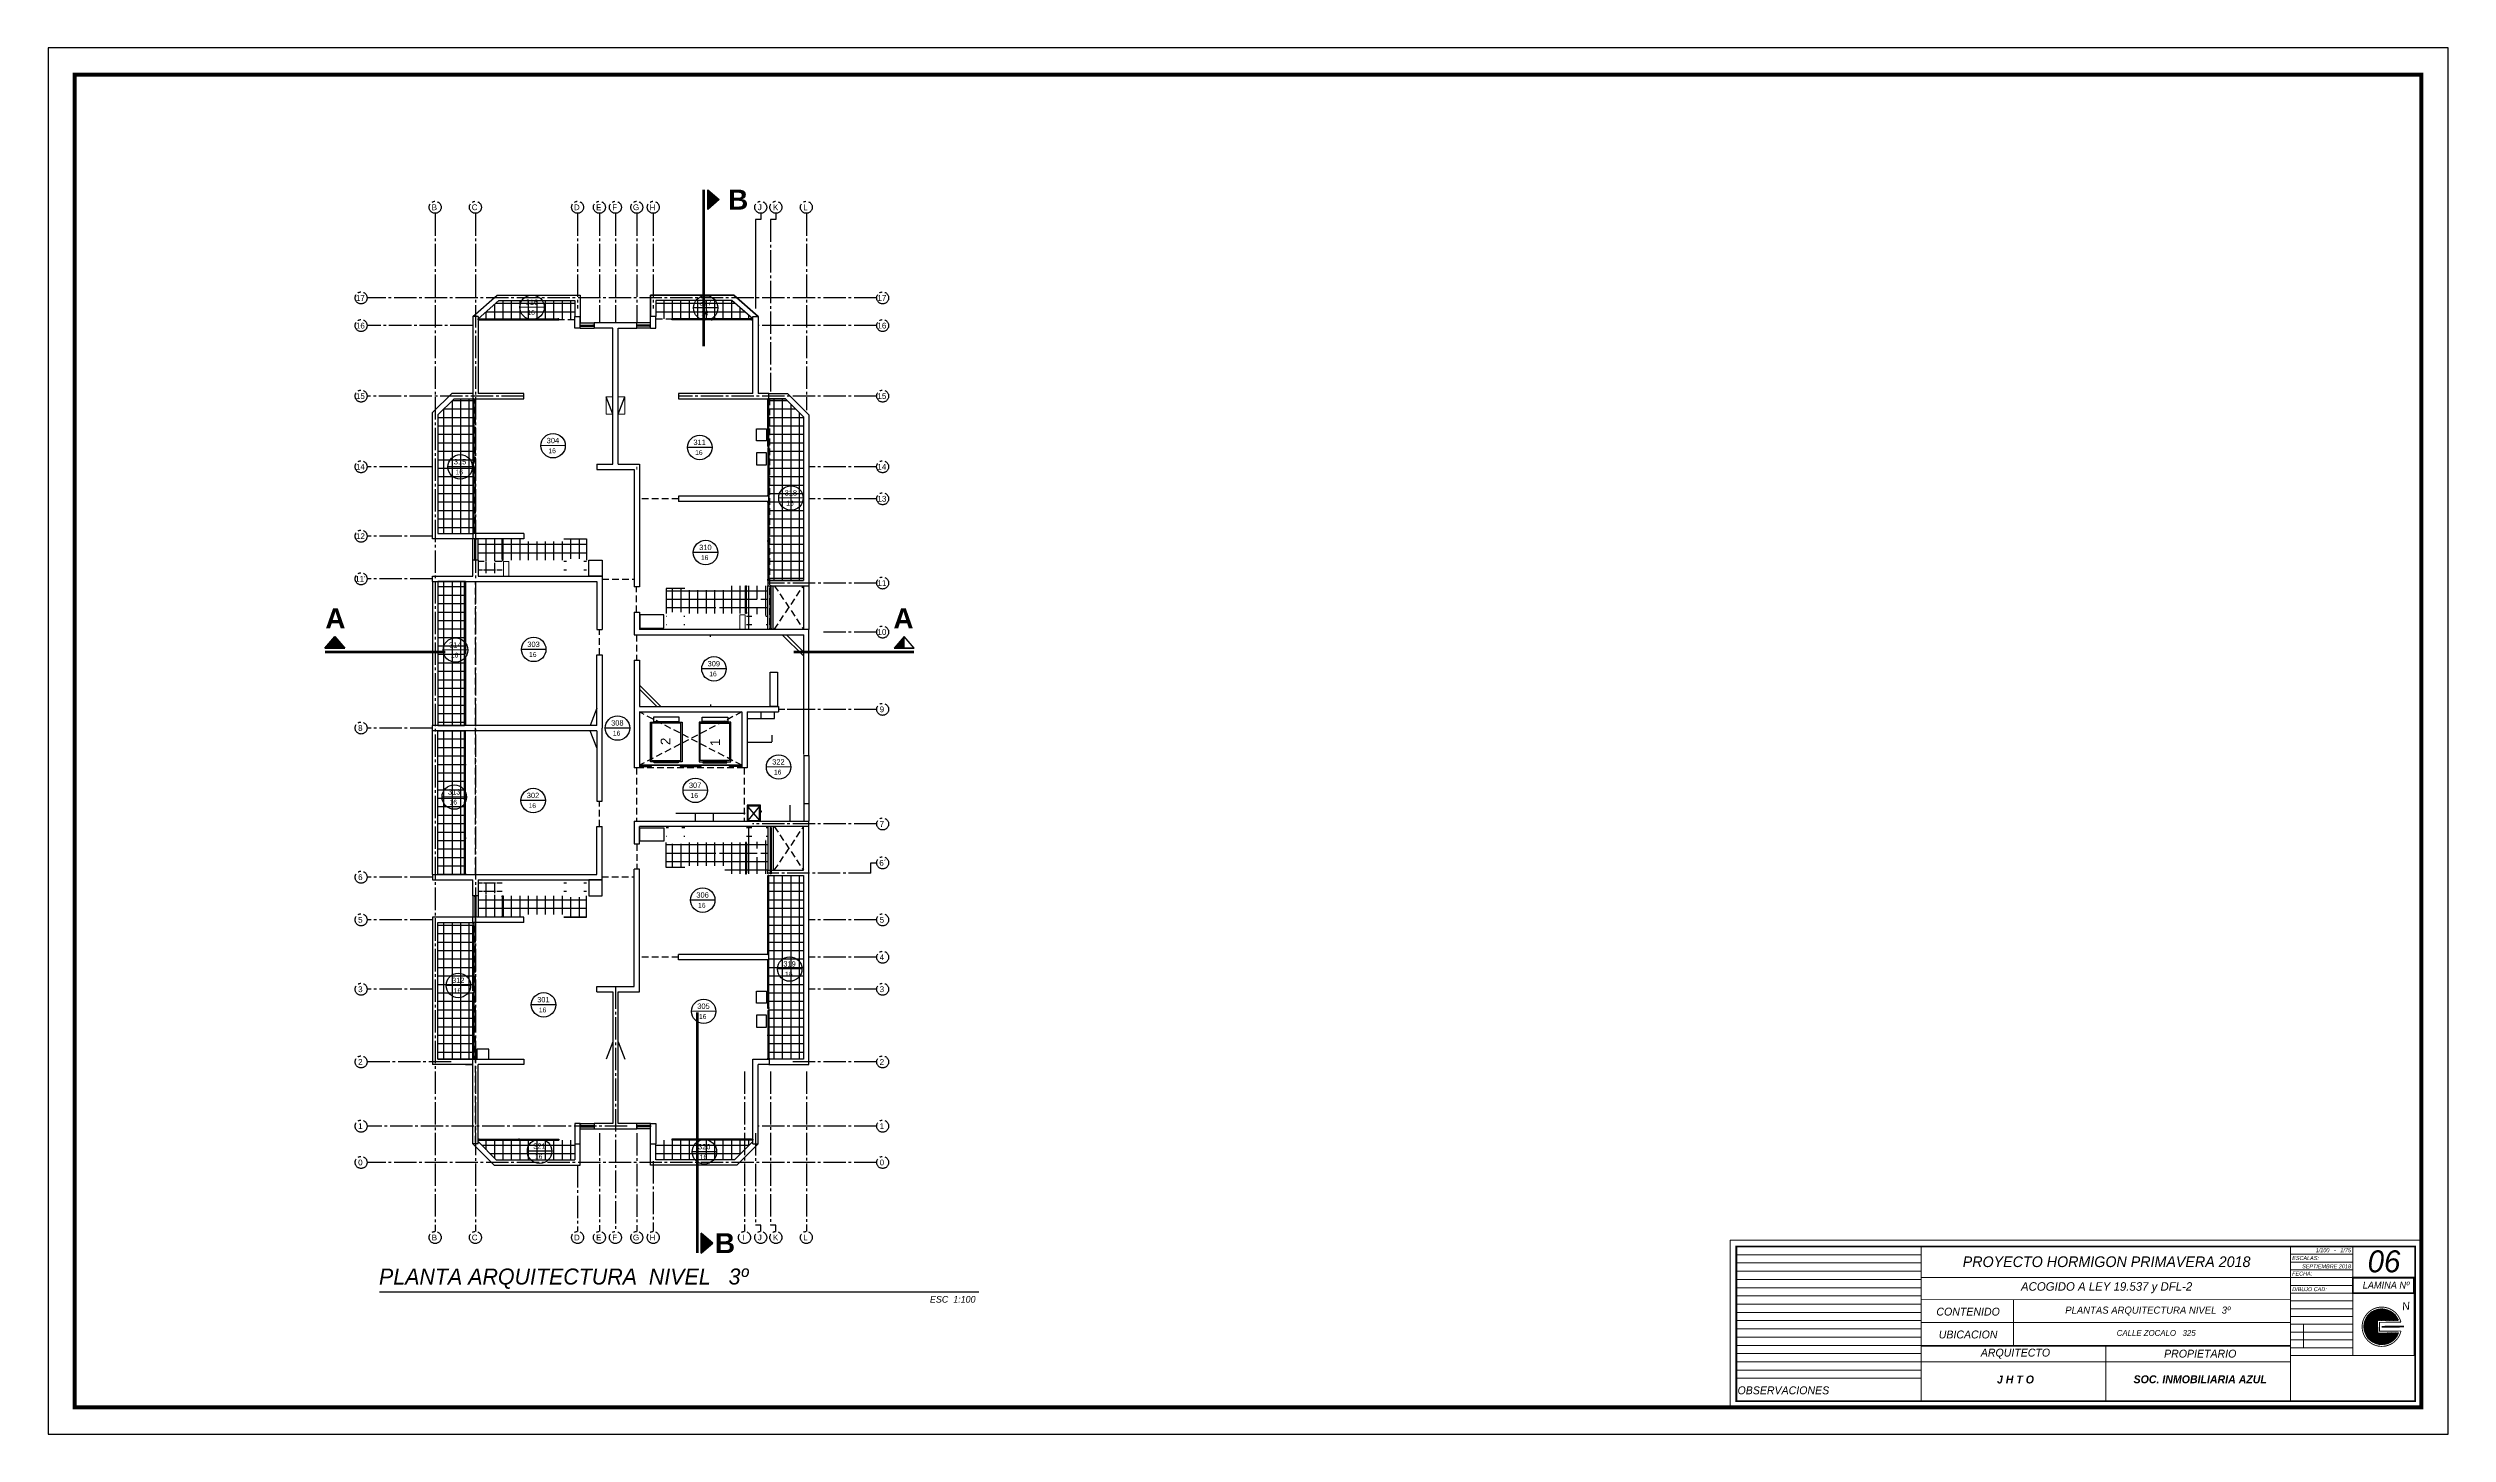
# Model space of a CAD drawing. Header units: millimetres. Extents: x 1217 to 2428, y 234 to 644.
# Drawn here: x 2338.5 to 2428.5, y 452.4 to 504.4 of the extents above; entities that cross this region are included whole.
import ezdxf

# ---------------------------------------------------------------- set-up
doc = ezdxf.new("R2010")
doc.units = ezdxf.units.MM
for name, pattern in [('ACAD_ISO04W100', [30, 24, -3, 0, -3]), ('DASHDOTX2', [0.84, 0.4, -0.2, 0.04, -0.2]), ('DASHED2', [0.375, 0.25, -0.125]), ('HIDDEN', [0.375, 0.25, -0.125]), ('HIDDEN2', [0.1875, 0.125, -0.0625])]:
    doc.linetypes.add(name, pattern=pattern)
doc.layers.get('0').update_dxf_attribs({"lineweight": 5})
for name, color, linetype in [('0.1', 251, 'Continuous'), ('0.2', 2, 'Continuous'), ('CORTES', 30, 'Continuous'), ('EJES', 8, 'Continuous'), ('MUROS', 7, 'Continuous'), ('POLIGONO SUPERFICIES', 4, 'Continuous'), ('TABIQUES', 4, 'Continuous')]:
    doc.layers.add(name, color=color, linetype=linetype)
doc.layers.add('LOSAS_ETIQUETAS', color=7, linetype='Continuous', lineweight=25)
doc.styles.get("Standard").update_dxf_attribs({"font": 'arial.ttf'})
pattern_1 = [(90, (807.40966, -346.0244), (-0.31749764, 2e-16), []), (180, (807.40966, -346.0244), (-2e-16, -0.31749764), [])]
pattern_2 = [(90, (807.40966, -346.18826), (-0.31749764, 2e-16), []), (180, (807.40966, -346.18826), (-2e-16, -0.31749764), [])]
pattern_3 = [(90, (186.07077, -34.3936), (-0.31749764, 3e-16), []), (180, (186.07077, -34.3936), (-3e-16, -0.31749764), [])]

# ---------------------------------------------------------------- blocks, each defined once
blk = doc.blocks.new('ASCENSOR')
blk.add_line((-0.425, 0.086), (0.425, 0.086))
for points in [[(0.55, 0.086), (0.55, 1.486), (-0.55, 1.486), (-0.55, 0.086), (-0.425, 0.086), (-0.425, 0.043), (-0.593, 0.043), (-0.593, 1.528), (0.593, 1.528), (0.593, 0.043), (0.425, 0.043), (0.425, 0.086)], [(-0.484, 1.71), (-0.484, 1.552), (0.484, 1.552), (0.484, 1.71)], [(0, 0.043), (0, 0), (-0.45, 0), (-0.45, 0.043)], [(0.45, 0.043), (0.45, 0), (0, 0), (0, 0.043)]]:
    blk.add_lwpolyline(points, close=True)

msp = doc.modelspace()

# ---------------------------------------------------------------- hatches: boundary and pattern name
h = msp.add_hatch()
h.set_pattern_fill('ANSI31', color=256, scale=0.003706, angle=702.80372, style=0)
h.set_pattern_definition([(45.600571, (2294.421321, 282.118993), (0.0084065229, -0.00823211136), [])])
h.paths.add_polyline_path([(2426.601, 456.706), (2425.82, 456.698), (2425.825, 456.227), (2426.606, 456.235, -5.503965)])
at = {"layer": '0.1'}
h = msp.add_hatch(dxfattribs=at)
h.set_pattern_fill('NET', color=256, scale=0.099999, angle=-270, style=0)
h.set_pattern_definition(pattern_2)
h.paths.add_polyline_path([(2355.368, 494.963), (2354.588, 494.278), (2354.608, 494.278), (2354.628, 494.278), (2357.477, 494.278), (2357.619, 494.278), (2358.218, 494.278), (2358.218, 494.963)])
h = msp.add_hatch(dxfattribs=at)
h.set_pattern_fill('NET', color=256, scale=0.099999, angle=-270, style=0)
h.set_pattern_definition(pattern_2)
h.paths.add_polyline_path([(2364.109, 494.963), (2364.888, 494.278), (2364.868, 494.278), (2364.848, 494.278), (2362, 494.278), (2361.858, 494.278), (2361.258, 494.278), (2361.258, 494.963)])
h = msp.add_hatch(dxfattribs=at)
h.set_pattern_fill('NET', color=256, scale=0.099999, angle=-270, style=0)
h.set_pattern_definition([(90, (807.40967, -346.0244), (-0.31749764, 2e-16), []), (180, (807.40967, -346.0244), (-2e-16, -0.31749764), [])])
h.paths.add_polyline_path([(2354.388, 491.281), (2353.687, 491.281), (2353.078, 490.681), (2353.078, 486.225), (2354.388, 486.225)])
h = msp.add_hatch(dxfattribs=at)
h.set_pattern_fill('NET', color=256, scale=0.099999, angle=-270, style=0)
h.set_pattern_definition(pattern_1)
h.paths.add_polyline_path([(2365.498, 491.281), (2366.115, 491.281), (2366.798, 490.598), (2366.798, 484.468), (2365.498, 484.468)])
h = msp.add_hatch(dxfattribs=at)
h.set_pattern_fill('NET', color=256, scale=0.099999, angle=-270, style=0)
h.set_pattern_definition(pattern_1)
h.paths.add_polyline_path([(2358.657, 486.025), (2357.808, 486.025), (2357.808, 485.925), (2356.308, 485.925), (2356.308, 486.025), (2355.528, 486.025), (2355.528, 485.265), (2355.528, 485.225), (2355.788, 485.226), (2357.738, 485.225), (2357.808, 485.225), (2357.808, 484.626), (2357.979, 484.626), (2357.979, 484.676), (2357.918, 484.676, -0.414214), (2357.904, 484.689), (2357.904, 485.263, -0.414214), (2357.918, 485.276), (2358.541, 485.276, -0.414214), (2358.554, 485.263), (2358.554, 484.689, -0.414214), (2358.541, 484.676), (2358.479, 484.676), (2358.479, 484.626), (2358.657, 484.626), (2358.657, 485.225)])
h.paths.add_polyline_path([(2355.488, 485.985), (2355.488, 486.025), (2354.588, 486.025), (2354.588, 485.225), (2354.588, 485.225), (2354.588, 484.626), (2355.488, 484.626), (2355.488, 485.225), (2355.488, 485.265), (2355.488, 485.985)])
h.paths.add_polyline_path([(2355.194, 485.191, -0.414214), (2355.293, 485.092), (2355.293, 484.651, -0.414214), (2355.268, 484.626), (2354.782, 484.626, -0.414214), (2354.758, 484.651), (2354.758, 485.092, -0.414214), (2354.857, 485.191)], flags=16)
h.paths.add_polyline_path([(2355.243, 485.05), (2355.243, 484.734), (2354.798, 484.734), (2354.798, 485.05, -0.414214), (2354.905, 485.158), (2355.136, 485.158, -0.41421)], flags=0)
h.paths.add_polyline_path([(2355.089, 485.097, -1), (2355.059, 485.097, -1)], flags=0)
h.paths.add_polyline_path([(2354.991, 485.097, -1), (2354.962, 485.097, -1)], flags=0)
h.paths.add_polyline_path([(2355.188, 485.097, -1), (2355.159, 485.097, -1)], flags=0)
h.paths.add_polyline_path([(2354.892, 485.097, -1), (2354.862, 485.097, -1)], flags=0)
h = msp.add_hatch(dxfattribs=at)
h.set_pattern_fill('NET', color=256, scale=0.099999, angle=-270, style=0)
h.set_pattern_definition(pattern_1)
h.paths.add_polyline_path([(2354.078, 484.426), (2353.078, 484.426), (2353.078, 479.028), (2354.078, 479.028)])
h = msp.add_hatch(dxfattribs=at)
h.set_pattern_fill('NET', color=256, scale=0.099999, angle=-270, style=0)
h.set_pattern_definition(pattern_3)
edge = h.paths.add_edge_path()
edge.add_line((2361.639, 484.168), (2362.339, 484.168))
edge.add_line((2362.339, 484.168), (2362.339, 484.103))
edge.add_line((2362.339, 484.103), (2363.839, 484.103))
edge.add_line((2363.839, 484.103), (2363.839, 484.268))
edge.add_line((2363.839, 484.268), (2364.618, 484.268))
edge.add_line((2364.618, 484.268), (2364.618, 484.078))
edge.add_line((2364.618, 484.078), (2364.658, 484.078))
edge.add_line((2364.658, 484.078), (2364.658, 484.268))
edge.add_line((2364.658, 484.268), (2365.458, 484.268))
edge.add_line((2365.458, 484.268), (2365.458, 483.228))
edge.add_line((2365.458, 483.228), (2365.458, 483.228))
edge.add_line((2365.458, 483.228), (2365.458, 482.628))
edge.add_line((2365.458, 482.628), (2365.364, 482.628))
edge.add_arc((2365.364, 482.653), 0.0248, 270.00003, 360)
edge.add_line((2365.389, 482.653), (2365.389, 483.094))
edge.add_arc((2365.29, 483.094), 0.0991, 0, 90)
edge.add_line((2365.29, 483.193), (2364.953, 483.193))
edge.add_arc((2364.953, 483.094), 0.0991, 90, 180)
edge.add_line((2364.854, 483.094), (2364.854, 482.653))
edge.add_arc((2364.879, 482.653), 0.0248, 180, 267.86258)
edge.add_line((2364.878, 482.628), (2364.658, 482.628))
edge.add_line((2364.658, 482.628), (2364.658, 483.228))
edge.add_line((2364.658, 483.228), (2364.658, 483.268))
edge.add_line((2364.658, 483.268), (2364.618, 483.268))
edge.add_line((2364.618, 483.268), (2364.618, 483.228))
edge.add_line((2364.618, 483.228), (2364.409, 483.228))
edge.add_line((2364.409, 483.228), (2362.339, 483.228))
edge.add_line((2362.339, 483.228), (2362.339, 482.628))
edge.add_line((2362.339, 482.628), (2362.234, 482.628))
edge.add_line((2362.234, 482.628), (2362.234, 482.678))
edge.add_line((2362.234, 482.678), (2362.296, 482.678))
edge.add_arc((2362.296, 482.691), 0.0132, 270, 360)
edge.add_line((2362.309, 482.691), (2362.309, 483.265))
edge.add_arc((2362.296, 483.265), 0.0132, 0, 90)
edge.add_line((2362.296, 483.278), (2361.673, 483.278))
edge.add_arc((2361.673, 483.265), 0.0132, 90, 180)
edge.add_line((2361.659, 483.265), (2361.659, 482.691))
edge.add_arc((2361.673, 482.691), 0.0132, 180, 270)
edge.add_line((2361.673, 482.678), (2361.734, 482.678))
edge.add_line((2361.734, 482.678), (2361.734, 482.628))
edge.add_line((2361.734, 482.628), (2361.639, 482.628))
edge.add_line((2361.639, 482.628), (2361.639, 483.228))
edge.add_line((2361.639, 483.228), (2361.639, 483.236))
edge.add_line((2361.639, 483.236), (2361.639, 484.168))
h.paths.add_polyline_path([(2365.197, 483.78), (2365.197, 483.446), (2365.053, 483.446), (2365.053, 483.78)], flags=16)
h.paths.add_polyline_path([(2363.646, 483.754), (2363.646, 483.339), (2363.501, 483.339), (2363.501, 483.754)], flags=16)
h = msp.add_hatch(dxfattribs=at)
h.set_pattern_fill('NET', color=256, scale=0.099999, angle=-270, style=0)
h.set_pattern_definition(pattern_1)
h.paths.add_polyline_path([(2354.078, 473.431), (2353.078, 473.431), (2353.078, 478.828), (2354.078, 478.828)])
h = msp.add_hatch(dxfattribs=at)
h.set_pattern_fill('NET', color=256, scale=0.099999, angle=-270, style=0)
h.set_pattern_definition(pattern_3)
edge = h.paths.add_edge_path()
edge.add_line((2361.639, 473.689), (2362.339, 473.689))
edge.add_line((2362.339, 473.689), (2362.339, 473.754))
edge.add_line((2362.339, 473.754), (2363.839, 473.754))
edge.add_line((2363.839, 473.754), (2363.839, 473.459))
edge.add_line((2363.839, 473.459), (2364.618, 473.459))
edge.add_line((2364.618, 473.459), (2364.618, 473.779))
edge.add_line((2364.618, 473.779), (2364.658, 473.779))
edge.add_line((2364.658, 473.779), (2364.658, 473.459))
edge.add_line((2364.658, 473.459), (2365.458, 473.459))
edge.add_line((2365.458, 473.459), (2365.458, 474.629))
edge.add_line((2365.458, 474.629), (2365.458, 474.629))
edge.add_line((2365.458, 474.629), (2365.458, 475.228))
edge.add_line((2365.458, 475.228), (2365.364, 475.228))
edge.add_arc((2365.364, 475.203), 0.0248, 0, 89.99997, ccw=False)
edge.add_line((2365.389, 475.203), (2365.389, 474.762))
edge.add_arc((2365.29, 474.762), 0.0991, 270, 360, ccw=False)
edge.add_line((2365.29, 474.663), (2364.953, 474.663))
edge.add_arc((2364.953, 474.762), 0.0991, 180, 270, ccw=False)
edge.add_line((2364.854, 474.762), (2364.854, 475.203))
edge.add_arc((2364.879, 475.203), 0.0248, 92.13742, 180, ccw=False)
edge.add_line((2364.878, 475.228), (2364.658, 475.228))
edge.add_line((2364.658, 475.228), (2364.658, 474.629))
edge.add_line((2364.658, 474.629), (2364.658, 474.589))
edge.add_line((2364.658, 474.589), (2364.618, 474.589))
edge.add_line((2364.618, 474.589), (2364.618, 474.629))
edge.add_line((2364.618, 474.629), (2364.409, 474.629))
edge.add_line((2364.409, 474.629), (2362.339, 474.629))
edge.add_line((2362.339, 474.629), (2362.339, 475.228))
edge.add_line((2362.339, 475.228), (2362.234, 475.228))
edge.add_line((2362.234, 475.228), (2362.234, 475.178))
edge.add_line((2362.234, 475.178), (2362.296, 475.178))
edge.add_arc((2362.296, 475.165), 0.0132, 0, 90, ccw=False)
edge.add_line((2362.309, 475.165), (2362.309, 474.591))
edge.add_arc((2362.296, 474.591), 0.0132, 270, 360, ccw=False)
edge.add_line((2362.296, 474.578), (2361.673, 474.578))
edge.add_arc((2361.673, 474.591), 0.0132, 180, 270, ccw=False)
edge.add_line((2361.659, 474.591), (2361.659, 475.165))
edge.add_arc((2361.673, 475.165), 0.0132, 90, 180, ccw=False)
edge.add_line((2361.673, 475.178), (2361.734, 475.178))
edge.add_line((2361.734, 475.178), (2361.734, 475.228))
edge.add_line((2361.734, 475.228), (2361.639, 475.228))
edge.add_line((2361.639, 475.228), (2361.639, 474.629))
edge.add_line((2361.639, 474.629), (2361.639, 474.621))
edge.add_line((2361.639, 474.621), (2361.639, 473.689))
h.paths.add_polyline_path([(2365.197, 474.077), (2365.197, 474.411), (2365.053, 474.411), (2365.053, 474.077)], flags=16)
h.paths.add_polyline_path([(2363.646, 474.102), (2363.646, 474.518), (2363.501, 474.518), (2363.501, 474.102)], flags=16)
h = msp.add_hatch(dxfattribs=at)
h.set_pattern_fill('NET', color=256, scale=0.099999, angle=-270, style=0)
h.set_pattern_definition(pattern_1)
h.paths.add_polyline_path([(2358.657, 471.831), (2357.808, 471.831), (2357.808, 471.931), (2356.308, 471.931), (2356.308, 471.831), (2355.528, 471.831), (2355.528, 472.591), (2355.528, 472.631), (2355.788, 472.631), (2357.738, 472.631), (2357.808, 472.631), (2357.808, 473.231), (2357.979, 473.231), (2357.979, 473.181), (2357.918, 473.181, 0.414214), (2357.904, 473.168), (2357.904, 472.594, 0.414214), (2357.918, 472.581), (2358.541, 472.581, 0.414214), (2358.554, 472.594), (2358.554, 473.168, 0.414214), (2358.541, 473.181), (2358.479, 473.181), (2358.479, 473.231), (2358.657, 473.231), (2358.657, 472.631)])
h.paths.add_polyline_path([(2355.488, 471.871), (2355.488, 471.831), (2354.588, 471.831), (2354.588, 472.631), (2354.588, 472.631), (2354.588, 473.231), (2355.488, 473.231), (2355.488, 472.631), (2355.488, 472.591), (2355.488, 471.871)])
h.paths.add_polyline_path([(2355.194, 472.666, 0.414214), (2355.293, 472.765), (2355.293, 473.206, 0.414214), (2355.268, 473.231), (2354.782, 473.231, 0.414214), (2354.758, 473.206), (2354.758, 472.765, 0.414214), (2354.857, 472.666)], flags=16)
h.paths.add_polyline_path([(2355.243, 472.806), (2355.243, 473.123), (2354.798, 473.123), (2354.798, 472.806, 0.414214), (2354.905, 472.699), (2355.136, 472.699, 0.41421)], flags=0)
h.paths.add_polyline_path([(2355.089, 472.76, 1), (2355.059, 472.76, 1)], flags=0)
h.paths.add_polyline_path([(2354.991, 472.76, 1), (2354.962, 472.76, 1)], flags=0)
h.paths.add_polyline_path([(2355.188, 472.76, 1), (2355.159, 472.76, 1)], flags=0)
h.paths.add_polyline_path([(2354.892, 472.76, 1), (2354.862, 472.76, 1)], flags=0)
h = msp.add_hatch(dxfattribs=at)
h.set_pattern_fill('NET', color=256, scale=0.099999, angle=-270, style=0)
h.set_pattern_definition(pattern_1)
edge = h.paths.add_edge_path()
edge.add_line((2365.498, 466.501), (2366.115, 466.501))
edge.add_line((2366.115, 466.501), (2366.798, 466.501))
edge.add_line((2366.798, 466.501), (2366.798, 473.389))
edge.add_line((2366.798, 473.389), (2365.498, 473.389))
edge.add_line((2365.498, 473.389), (2365.498, 466.501))
h = msp.add_hatch(dxfattribs=at)
h.set_pattern_fill('NET', color=256, scale=0.099999, angle=-270, style=0)
h.set_pattern_definition(pattern_1)
h.paths.add_polyline_path([(2354.388, 471.631), (2353.078, 471.631), (2353.078, 466.501), (2353.761, 466.501), (2354.388, 466.501)])
h = msp.add_hatch(dxfattribs=at)
h.set_pattern_fill('NET', color=256, scale=0.099999, angle=-270, style=0)
h.set_pattern_definition(pattern_1)
h.paths.add_polyline_path([(2358.218, 462.729), (2355.273, 462.729), (2354.588, 463.414), (2354.588, 463.464), (2354.628, 463.464), (2357.619, 463.464), (2358.218, 463.464)])
h = msp.add_hatch(dxfattribs=at)
h.set_pattern_fill('NET', color=256, scale=0.099999, angle=-270, style=0)
h.set_pattern_definition([(90, (807.40966, -346.0244), (-0.31749764, 2e-16), []), (180, (807.40966, -346.0244), (-2e-16, -0.31749764), [])])
h.paths.add_polyline_path([(2361.259, 462.729), (2364.204, 462.729), (2364.888, 463.414), (2364.888, 463.464), (2364.848, 463.464), (2361.858, 463.464), (2361.259, 463.464)])
at = {"layer": 'CORTES', "ltscale": 3}
h = msp.add_hatch(color=256, dxfattribs=at)
h.dxf.hatch_style = 1
h.paths.add_polyline_path([(2363.629, 498.753), (2363.199, 498.381), (2363.199, 498.753)])
h.paths.add_polyline_path([(2363.629, 498.753), (2363.199, 498.753), (2363.199, 499.124)])
h = msp.add_hatch(color=256, dxfattribs=at)
h.dxf.hatch_style = 1
h.paths.add_polyline_path([(2349.215, 482.358), (2349.587, 481.927), (2349.215, 481.927)])
h.paths.add_polyline_path([(2349.215, 482.358), (2349.215, 481.927), (2348.844, 481.927)])
h = msp.add_hatch(color=256, dxfattribs=at)
h.dxf.hatch_style = 1
h.paths.add_polyline_path([(2370.565, 482.358), (2370.193, 481.927), (2370.565, 481.927)])
h = msp.add_hatch(color=256, dxfattribs=at)
h.dxf.hatch_style = 1
h.paths.add_polyline_path([(2363.387, 459.6), (2362.957, 459.971), (2362.957, 459.6)])
h.paths.add_polyline_path([(2363.387, 459.6), (2362.957, 459.6), (2362.957, 459.228)])

# ---------------------------------------------------------------- linework, layer by layer
at = {"ltscale": 3}
msp.add_line((2360.539, 488.629, 0), (2360.539, 488.729, 0), dxfattribs=at)
for p, q in [((2408.7, 459.477, 0), (2401.772, 459.477, 0)), ((2408.7, 459.168, 0), (2401.772, 459.168, 0)), ((2408.7, 457.103, 0), (2408.7, 459.477, 0)), ((2408.7, 459.477, 0), (2424.892, 459.477, 0)), ((2424.892, 457.725, 0), (2424.892, 459.477, 0)), ((2424.892, 459.477, 0), (2427.229, 459.477, 0)), ((2427.229, 455.388, 0), (2427.229, 459.477, 0)), ((2408.7, 458.859, 0), (2401.772, 458.859, 0)), ((2408.7, 458.55, 0), (2401.772, 458.55, 0)), ((2408.7, 458.24, 0), (2401.772, 458.24, 0)), ((2408.7, 458.819, 0), (2408.7, 455.388, 0)), ((2422.556, 458.893, 0), (2424.892, 458.893, 0)), ((2422.556, 458.601, 0), (2424.892, 458.601, 0)), ((2422.556, 458.309, 0), (2424.892, 458.309, 0)), ((2424.892, 458.309, 0), (2427.229, 458.309, 0)), ((2408.7, 457.931, 0), (2401.772, 457.931, 0)), ((2408.7, 457.622, 0), (2401.772, 457.622, 0)), ((2408.7, 457.313, 0), (2401.772, 457.313, 0)), ((2422.556, 458.017, 0), (2424.892, 458.017, 0)), ((2422.556, 457.725, 0), (2424.892, 457.725, 0)), ((2422.556, 457.433, 0), (2424.892, 457.433, 0)), ((2424.892, 455.388, 0), (2424.892, 457.725, 0)), ((2424.892, 457.725, 0), (2427.229, 457.725, 0)), ((2408.7, 457.004, 0), (2401.772, 457.004, 0)), ((2408.7, 457.004, 0), (2401.772, 457.004, 0)), ((2408.7, 456.694, 0), (2401.772, 456.694, 0)), ((2408.7, 456.385, 0), (2401.772, 456.385, 0)), ((2408.7, 455.388, 0), (2408.7, 457.103, 0)), ((2408.7, 457.103, 0), (2408.7, 453.672, 0)), ((2422.556, 457.14, 0), (2424.892, 457.14, 0)), ((2422.556, 456.848, 0), (2424.892, 456.848, 0)), ((2422.556, 456.556, 0), (2424.892, 456.556, 0)), ((2423.047, 455.68, 0), (2423.047, 456.556, 0)), ((2427.229, 453.672, 0), (2427.229, 457.103, 0)), ((2408.7, 456.076, 0), (2401.772, 456.076, 0)), ((2408.7, 455.767, 0), (2401.772, 455.767, 0)), ((2408.7, 455.458, 0), (2401.772, 455.458, 0)), ((2411.683, 455.767, 0), (2408.7, 455.767, 0)), ((2411.683, 455.767, 0), (2422.556, 455.767, 0)), ((2422.556, 456.264, 0), (2424.892, 456.264, 0)), ((2422.556, 455.972, 0), (2424.892, 455.972, 0)), ((2422.556, 455.68, 0), (2424.892, 455.68, 0)), ((2408.7, 455.148, 0), (2401.772, 455.148, 0)), ((2408.7, 454.839, 0), (2401.772, 454.839, 0)), ((2408.7, 454.53, 0), (2401.772, 454.53, 0)), ((2408.7, 454.53, 0), (2401.772, 454.53, 0)), ((2422.556, 455.151, 0), (2415.628, 455.151, 0)), ((2408.7, 453.672, 0), (2427.229, 453.672, 0)), ((2422.556, 453.672, 0), (2408.7, 453.672, 0))]:
    msp.add_line(p, q)
at = {"ltscale": 3, "elevation": 0}
for points in [[(2359.389, 491.355), (2359.638, 491.355), (2359.638, 490.706), (2359.389, 490.706)], [(2359.838, 491.355), (2360.088, 491.355), (2360.088, 490.706), (2359.838, 490.706)], [(2355.538, 485.176), (2355.738, 485.176), (2355.738, 484.626), (2355.538, 484.626)], [(2364.409, 483.178), (2364.608, 483.178), (2364.608, 482.628), (2364.409, 482.628)], [(2360.639, 479.529), (2364.479, 479.529), (2364.479, 477.529), (2360.639, 477.529)]]:
    msp.add_lwpolyline(points, close=True, dxfattribs=at)
at = {"elevation": 0}
for points in [[(2401.541, 453.441), (2427.461, 453.441), (2427.461, 459.709), (2401.541, 459.709)], [(2422.556, 458.601), (2424.892, 458.601), (2424.892, 459.185), (2422.556, 459.185)], [(2422.556, 458.017), (2424.892, 458.017), (2424.892, 458.601), (2422.556, 458.601)]]:
    msp.add_lwpolyline(points, close=True, dxfattribs=at)
for points, const_width in [([(2401.772, 453.672), (2427.229, 453.672), (2427.229, 459.477), (2401.772, 459.477)], 0.0686), ([(2408.7, 453.672), (2401.772, 453.672), (2401.772, 459.477), (2408.7, 459.477)], 0.0343), ([(2401.772, 454.53), (2408.7, 454.53), (2408.7, 459.477), (2401.772, 459.477)], 0.0343), ([(2408.7, 458.309), (2422.556, 458.309), (2422.556, 459.477), (2408.7, 459.477)], 0.0343), ([(2422.556, 458.893), (2424.892, 458.893), (2424.892, 459.477), (2422.556, 459.477)], 0.0343), ([(2422.556, 458.309), (2424.892, 458.309), (2424.892, 458.893), (2422.556, 458.893)], 0.0343), ([(2424.892, 457.725), (2427.186, 457.725), (2427.186, 458.309), (2424.892, 458.309)], 0.0686), ([(2408.7, 456.625), (2412.164, 456.625), (2412.164, 457.482), (2408.7, 457.482)], 0.0343), ([(2408.7, 455.767), (2412.164, 455.767), (2412.164, 457.482), (2408.7, 457.482)], 0.0343), ([(2422.556, 456.556), (2424.892, 456.556), (2424.892, 457.725), (2422.556, 457.725)], 0.0343), ([(2424.892, 455.388), (2427.186, 455.388), (2427.186, 457.725), (2424.892, 457.725)], 0.0343), ([(2408.7, 455.767), (2412.164, 455.767), (2412.164, 456.625), (2408.7, 456.625)], 0.0343), ([(2422.556, 455.388), (2427.229, 455.388), (2427.229, 453.672), (2422.556, 453.672)], 0.0343), ([(2422.556, 453.672), (2427.229, 453.672), (2427.229, 455.388), (2422.556, 455.388)], 0.0343), ([(2401.772, 453.672), (2408.7, 453.672), (2408.7, 454.53), (2401.772, 454.53)], 0.0343), ([(2408.7, 453.672), (2422.556, 453.672), (2422.556, 455.151), (2408.7, 455.151)], 0.0343)]:
    msp.add_lwpolyline(points, close=True, dxfattribs=dict(at, const_width=const_width))
for points, const_width in [([(2424.892, 457.725), (2424.892, 459.477), (2422.556, 459.477), (2422.556, 457.725)], 0.0343), ([(2412.164, 457.482), (2422.556, 457.482)], 0.0343), ([(2412.164, 456.625), (2422.556, 456.625)], 0.0343), ([(2422.556, 456.561), (2422.556, 455.392)], 0.0343), ([(2425.977, 456.464), (2426.812, 456.473)], 0.0686), ([(2422.556, 455.735), (2408.7, 455.735)], 0.0343), ([(2415.628, 455.151), (2415.628, 455.735)], 0.0343), ([(2415.628, 453.672), (2415.628, 455.151)], 0.0343)]:
    msp.add_lwpolyline(points, dxfattribs=dict(at, const_width=const_width))
at = {"const_width": 0.0343, "elevation": 0}
msp.add_lwpolyline([(2426.694, 456.638), (2425.889, 456.63), (2425.893, 456.297), (2426.697, 456.305, -8.735578)], format="xyb", close=True, dxfattribs=at)
at = {"elevation": 0}
msp.add_lwpolyline([(2426.601, 456.706), (2425.82, 456.698), (2425.825, 456.227), (2426.606, 456.235, -5.503965)], format="xyb", close=True, dxfattribs=at)
at = {"layer": '0.1'}
for p, q in [((2364.479, 477.529, 0), (2360.639, 477.529, 0)), ((2364.479, 477.529, 0), (2360.639, 477.529, 0)), ((2361.959, 477.529, 0), (2361.059, 477.529, 0)), ((2363.896, 477.705, 0), (2363.046, 477.705, 0)), ((2363.896, 477.705, 0), (2363.046, 477.705, 0))]:
    msp.add_line(p, q, dxfattribs=at)
at = {"layer": '0.1', "ltscale": 3}
msp.add_line((2362.009, 475.729, 0), (2364.608, 475.729, 0), dxfattribs=at)
at = {"layer": '0.1', "ltscale": 3, "elevation": 0}
for points in [[(2338.461, 452.441), (2428.461, 452.441), (2428.461, 504.441), (2338.461, 504.441)], [(2364.708, 475.458), (2365.148, 475.458), (2365.148, 475.999), (2364.708, 475.999)], [(2365.209, 475.772), (2365.187, 475.772), (2365.187, 475.815), (2365.209, 475.815)]]:
    msp.add_lwpolyline(points, close=True, dxfattribs=at)
at = {"layer": '0.1', "ltscale": 3, "const_width": 0.15, "elevation": 0}
msp.add_lwpolyline([(2339.461, 453.441), (2427.461, 453.441), (2427.461, 503.441), (2339.461, 503.441)], close=True, dxfattribs=at)
at = {"layer": '0.1', "elevation": 0}
for points in [[(2354.628, 494.278), (2357.619, 494.278)], [(2354.628, 494.278), (2357.619, 494.278)], [(2354.628, 494.238), (2357.619, 494.238)], [(2354.628, 494.238), (2357.619, 494.238)], [(2364.848, 494.278), (2361.858, 494.278)], [(2364.848, 494.278), (2361.858, 494.278)], [(2364.848, 494.238), (2361.858, 494.238)], [(2364.848, 494.238), (2361.858, 494.238)], [(2358.418, 494.045), (2358.937, 494.045)], [(2358.418, 494.005), (2358.937, 494.005)], [(2361.058, 494.045), (2360.539, 494.045)], [(2361.058, 494.005), (2360.539, 494.005)], [(2354.388, 491.281), (2354.388, 488.897)], [(2354.428, 491.281), (2354.428, 488.897)], [(2365.458, 489.527), (2365.458, 491.281)], [(2365.498, 491.281), (2366.115, 491.281), (2366.798, 490.598), (2366.798, 484.468), (2365.498, 484.468), (2365.498, 491.281)], [(2354.388, 488.747), (2354.388, 486.267)], [(2354.428, 488.747), (2354.428, 486.265)], [(2365.458, 489.457), (2365.458, 487.628)], [(2365.498, 489.457), (2365.498, 487.628)], [(2365.458, 487.428), (2365.458, 484.468)], [(2365.498, 487.428), (2365.498, 484.468)], [(2354.388, 485.225), (2354.388, 486.025)], [(2354.468, 485.265), (2354.468, 486.025)], [(2354.508, 485.265), (2354.508, 486.025)], [(2354.588, 485.225), (2354.588, 486.025)], [(2355.488, 485.265), (2355.488, 486.025)], [(2355.528, 485.265), (2355.528, 486.025)], [(2357.808, 486.025), (2358.657, 486.025), (2358.657, 485.225)], [(2358.737, 484.626), (2358.737, 485.225), (2359.237, 485.225), (2359.237, 484.626), (2358.737, 484.626)], [(2354.078, 484.426), (2354.078, 481.696)], [(2354.118, 484.386), (2354.118, 481.696)], [(2364.618, 483.268), (2364.618, 484.268)], [(2364.658, 483.268), (2364.658, 484.268)], [(2365.538, 482.668), (2365.538, 484.268)], [(2365.578, 482.668), (2365.578, 484.268)], [(2362.339, 484.168), (2361.639, 484.168), (2361.639, 483.228)], [(2354.078, 481.586), (2354.078, 479.028)], [(2354.118, 481.586), (2354.118, 479.028)], [(2354.078, 476.271), (2354.078, 478.828)], [(2354.118, 476.271), (2354.118, 478.828)], [(2360.639, 477.529), (2364.479, 477.529)], [(2360.639, 477.529), (2364.479, 477.529)], [(2360.639, 477.479), (2361.098, 477.479), (2361.098, 477.529)], [(2360.864, 477.529), (2364.479, 477.529)], [(2360.864, 477.529), (2364.479, 477.529)], [(2360.864, 477.529), (2364.479, 477.529)], [(2362.167, 477.529), (2362.167, 477.479), (2362.952, 477.479), (2362.952, 477.529)], [(2364.479, 477.479), (2364.021, 477.479), (2364.021, 477.529)], [(2354.078, 473.431), (2354.078, 476.161)], [(2354.118, 473.431), (2354.118, 476.161)], [(2362.339, 473.689), (2361.639, 473.689), (2361.639, 474.629)], [(2364.618, 474.589), (2364.618, 473.499)], [(2364.658, 474.589), (2364.658, 473.499)], [(2365.538, 475.188), (2365.538, 473.459)], [(2365.578, 475.188), (2365.578, 473.499)], [(2354.388, 472.631), (2354.388, 471.831)], [(2354.468, 472.591), (2354.468, 471.831)], [(2354.508, 472.591), (2354.508, 471.831)], [(2354.588, 472.631), (2354.588, 471.831)], [(2355.488, 472.591), (2355.488, 471.831)], [(2355.528, 472.591), (2355.528, 471.831)], [(2357.808, 471.831), (2358.657, 471.831), (2358.657, 472.631)], [(2358.737, 473.231), (2358.737, 472.631), (2359.237, 472.631), (2359.237, 473.231), (2358.737, 473.231)], [(2365.458, 470.428), (2365.458, 473.389)], [(2365.498, 470.428), (2365.498, 473.389)], [(2354.468, 466.501), (2353.761, 466.501), (2353.078, 466.501), (2353.078, 471.631), (2354.428, 471.631), (2354.428, 466.501)], [(2354.388, 469.111), (2354.388, 471.561)], [(2354.428, 469.111), (2354.428, 471.561)], [(2365.458, 468.4), (2365.458, 470.228)], [(2365.498, 468.4), (2365.498, 470.228)], [(2354.388, 466.501), (2354.388, 469.001)], [(2354.428, 466.501), (2354.428, 469.001)], [(2365.458, 468.33), (2365.458, 466.501)], [(2365.498, 468.33), (2365.498, 466.501)], [(2354.628, 463.504), (2357.619, 463.504)], [(2354.628, 463.504), (2357.619, 463.504)], [(2358.418, 464.011), (2358.937, 464.011)], [(2358.418, 463.971), (2358.937, 463.971)], [(2361.058, 464.011), (2360.539, 464.011)], [(2361.058, 463.971), (2360.539, 463.971)], [(2364.848, 463.504), (2361.858, 463.504)], [(2364.848, 463.504), (2361.858, 463.504)], [(2354.628, 463.464), (2357.619, 463.464)], [(2354.628, 463.464), (2357.619, 463.464)], [(2364.848, 463.464), (2361.858, 463.464)], [(2364.848, 463.464), (2361.858, 463.464)]]:
    msp.add_lwpolyline(points, dxfattribs=at)
at = {"layer": '0.1', "linetype": 'ByBlock', "elevation": 0}
for points in [[(2359.638, 490.706), (2359.389, 491.355)], [(2359.838, 490.706), (2360.088, 491.355)], [(2359.037, 479.677), (2358.788, 479.028)], [(2359.037, 478.179), (2358.788, 478.828)], [(2359.638, 467.15), (2359.389, 466.501)], [(2359.838, 467.15), (2360.088, 466.501)]]:
    msp.add_lwpolyline(points, dxfattribs=at)
at = {"layer": '0.1', "elevation": 0}
for points in [[(2365.408, 489.707), (2365.028, 489.707), (2365.028, 490.157), (2365.408, 490.157)], [(2365.408, 489.25), (2365.028, 489.25), (2365.028, 488.8), (2365.408, 488.8)], [(2354.078, 484.426), (2353.078, 484.426), (2353.078, 479.028), (2354.078, 479.028)], [(2360.653, 482.678), (2361.553, 482.678), (2361.553, 483.178), (2360.653, 483.178)], [(2365.539, 479.729), (2365.539, 481.029), (2365.819, 481.029), (2365.819, 479.729)], [(2354.078, 473.431), (2353.078, 473.431), (2353.078, 478.828), (2354.078, 478.828)], [(2362.198, 477.705), (2362.198, 479.105), (2361.098, 479.105), (2361.098, 477.705), (2361.223, 477.705), (2361.223, 477.662), (2361.055, 477.662), (2361.055, 479.148), (2362.24, 479.148), (2362.24, 477.662), (2362.073, 477.662), (2362.073, 477.705)], [(2362.198, 477.705), (2362.198, 479.105), (2361.098, 479.105), (2361.098, 477.705), (2361.223, 477.705), (2361.223, 477.662), (2361.055, 477.662), (2361.055, 479.148), (2362.24, 479.148), (2362.24, 477.662), (2362.073, 477.662), (2362.073, 477.705)], [(2362.921, 477.705), (2362.921, 479.105), (2364.021, 479.105), (2364.021, 477.705), (2363.896, 477.705), (2363.896, 477.662), (2364.064, 477.662), (2364.064, 479.148), (2362.878, 479.148), (2362.878, 477.662), (2363.046, 477.662), (2363.046, 477.705)], [(2362.921, 477.705), (2362.921, 479.105), (2364.021, 479.105), (2364.021, 477.705), (2363.896, 477.705), (2363.896, 477.662), (2364.064, 477.662), (2364.064, 479.148), (2362.878, 479.148), (2362.878, 477.662), (2363.046, 477.662), (2363.046, 477.705)], [(2363.021, 477.662), (2363.021, 477.62), (2363.471, 477.62), (2363.471, 477.662)], [(2363.021, 477.662), (2363.021, 477.62), (2363.471, 477.62), (2363.471, 477.662)], [(2363.471, 477.662), (2363.471, 477.62), (2363.921, 477.62), (2363.921, 477.662)], [(2363.471, 477.662), (2363.471, 477.62), (2363.921, 477.62), (2363.921, 477.662)], [(2360.653, 475.178), (2361.553, 475.178), (2361.553, 474.679), (2360.653, 474.679)], [(2365.408, 468.607), (2365.028, 468.607), (2365.028, 469.057), (2365.408, 469.057)], [(2365.408, 468.149), (2365.028, 468.149), (2365.028, 467.699), (2365.408, 467.699)], [(2354.987, 466.501), (2354.987, 466.881), (2354.537, 466.881), (2354.537, 466.501)]]:
    msp.add_lwpolyline(points, close=True, dxfattribs=at)
at = {"layer": '0.1', "ltscale": 3, "elevation": 0}
for points in [[(2364.679, 479.28), (2365.699, 479.28), (2365.699, 479.529)], [(2365.189, 479.529), (2365.189, 479.28)], [(2365.599, 478.379), (2364.679, 478.379)], [(2365.599, 478.654), (2365.599, 478.405)], [(2362.724, 475.729), (2362.724, 475.428)], [(2363.409, 475.729), (2363.409, 475.428)], [(2364.678, 475.428), (2365.178, 475.428), (2365.178, 476.029), (2364.678, 476.029), (2364.678, 475.428)], [(2365.148, 475.999), (2364.708, 475.458)], [(2364.708, 475.969), (2365.148, 475.458)], [(2366.298, 475.428), (2366.298, 476.029)], [(2350.891, 457.769), (2373.368, 457.769)]]:
    msp.add_lwpolyline(points, dxfattribs=at)
at = {"layer": '0.2'}
for p, q in [((2352.878, 486.025, 0), (2352.878, 490.764, 0)), ((2353.078, 490.681, 0), (2353.078, 486.225, 0)), ((2353.687, 491.281, 0), (2354.388, 491.281, 0)), ((2366.798, 490.598, 0), (2366.798, 484.468, 0)), ((2366.998, 490.681, 0), (2366.998, 482.628, 0)), ((2354.388, 486.025, 0), (2352.878, 486.025, 0)), ((2353.078, 486.225, 0), (2354.388, 486.225, 0)), ((2352.878, 484.426, 0), (2352.878, 479.028, 0)), ((2353.078, 484.426, 0), (2353.078, 479.028, 0)), ((2366.798, 484.268, 0), (2366.798, 482.628, 0)), ((2352.878, 473.431, 0), (2352.878, 478.828, 0)), ((2353.078, 473.431, 0), (2353.078, 478.828, 0)), ((2366.798, 473.589, 0), (2366.798, 475.228, 0)), ((2354.388, 471.831, 0), (2352.878, 471.831, 0)), ((2352.878, 471.831, 0), (2352.878, 466.301, 0)), ((2353.078, 466.501, 0), (2353.078, 471.631, 0)), ((2353.078, 471.631, 0), (2354.388, 471.631, 0)), ((2354.388, 466.301, 0), (2352.878, 466.301, 0)), ((2353.078, 466.501, 0), (2354.388, 466.501, 0)), ((2355.19, 462.529, 0), (2354.388, 463.331, 0)), ((2355.273, 462.729, 0), (2354.588, 463.414, 0)), ((2364.204, 462.729, 0), (2364.888, 463.414, 0)), ((2364.286, 462.529, 0), (2365.088, 463.331, 0))]:
    msp.add_line(p, q, dxfattribs=at)
at = {"layer": '0.2', "elevation": 0}
for points in [[(2354.388, 494.361), (2355.301, 495.163), (2358.418, 495.163), (2358.418, 494.361)], [(2365.088, 494.361), (2364.176, 495.163), (2361.058, 495.163), (2361.058, 494.361)], [(2354.588, 494.278), (2355.368, 494.963), (2358.218, 494.963), (2358.218, 494.361)], [(2354.628, 494.278), (2354.628, 494.238), (2354.588, 494.238), (2354.588, 494.278), (2354.628, 494.278)], [(2354.628, 494.278), (2354.628, 494.238), (2354.588, 494.238), (2354.588, 494.278), (2354.628, 494.278)], [(2356.144, 494.278), (2356.144, 494.238), (2356.104, 494.238), (2356.104, 494.278), (2356.144, 494.278)], [(2356.144, 494.278), (2356.144, 494.238), (2356.104, 494.238), (2356.104, 494.278), (2356.144, 494.278)], [(2357.579, 494.278), (2357.579, 494.238), (2357.619, 494.238), (2357.619, 494.278), (2357.579, 494.278)], [(2357.579, 494.278), (2357.579, 494.238), (2357.619, 494.238), (2357.619, 494.278), (2357.579, 494.278)], [(2358.418, 494.125), (2358.937, 494.125)], [(2361.058, 494.125), (2360.539, 494.125)], [(2364.888, 494.278), (2364.109, 494.963), (2361.258, 494.963), (2361.258, 494.361)], [(2361.898, 494.278), (2361.898, 494.238), (2361.858, 494.238), (2361.858, 494.278), (2361.898, 494.278)], [(2363.333, 494.278), (2363.333, 494.238), (2363.373, 494.238), (2363.373, 494.278), (2363.333, 494.278)], [(2363.333, 494.278), (2363.333, 494.238), (2363.373, 494.238), (2363.373, 494.278), (2363.333, 494.278)], [(2364.848, 494.278), (2364.848, 494.238), (2364.888, 494.238), (2364.888, 494.278), (2364.848, 494.278)], [(2364.848, 494.278), (2364.848, 494.238), (2364.888, 494.238), (2364.888, 494.278), (2364.848, 494.278)], [(2358.418, 494.005), (2358.418, 494.045), (2358.458, 494.045), (2358.458, 494.005), (2358.418, 494.005)], [(2358.418, 493.925), (2358.937, 493.925)], [(2358.937, 494.005), (2358.937, 494.045), (2358.897, 494.045), (2358.897, 494.005), (2358.937, 494.005)], [(2360.539, 494.005), (2360.539, 494.045), (2360.579, 494.045), (2360.579, 494.005), (2360.539, 494.005)], [(2361.058, 493.925), (2360.539, 493.925)], [(2361.058, 494.005), (2361.058, 494.045), (2361.018, 494.045), (2361.018, 494.005), (2361.058, 494.005)], [(2354.388, 491.481), (2353.605, 491.481), (2352.878, 490.764)], [(2365.498, 491.481), (2366.198, 491.481)], [(2366.198, 491.481), (2366.998, 490.681)], [(2353.687, 491.281), (2353.078, 490.681)], [(2354.388, 491.241), (2354.428, 491.241), (2354.428, 491.281), (2354.388, 491.281), (2354.388, 491.241)], [(2365.498, 491.281), (2365.458, 491.281), (2365.458, 491.241), (2365.498, 491.241), (2365.498, 491.281)], [(2366.115, 491.281), (2365.498, 491.281)], [(2366.115, 491.281), (2366.798, 490.598)], [(2354.388, 490.081), (2354.428, 490.081), (2354.428, 490.121), (2354.388, 490.121), (2354.388, 490.081)], [(2365.498, 490.478), (2365.458, 490.478), (2365.458, 490.438), (2365.498, 490.438), (2365.498, 490.478)], [(2354.388, 488.857), (2354.428, 488.857), (2354.428, 488.897), (2354.388, 488.897), (2354.388, 488.857)], [(2354.388, 488.747), (2354.428, 488.747), (2354.428, 488.787), (2354.388, 488.787), (2354.388, 488.747)], [(2365.498, 489.489), (2365.458, 489.489), (2365.458, 489.529), (2365.498, 489.529), (2365.498, 489.489)], [(2365.498, 489.419), (2365.458, 489.419), (2365.458, 489.379), (2365.498, 489.379), (2365.498, 489.419)], [(2365.498, 488.58), (2365.458, 488.58), (2365.458, 488.54), (2365.498, 488.54), (2365.498, 488.58)], [(2354.388, 487.486), (2354.428, 487.486), (2354.428, 487.526), (2354.388, 487.526), (2354.388, 487.486)], [(2365.498, 487.628), (2365.458, 487.628), (2365.458, 487.668), (2365.498, 487.668), (2365.498, 487.628)], [(2365.498, 487.388), (2365.458, 487.388), (2365.458, 487.428), (2365.498, 487.428), (2365.498, 487.388)], [(2354.388, 486.225), (2354.428, 486.225), (2354.428, 486.265), (2354.388, 486.265), (2354.388, 486.225)], [(2354.468, 486.025), (2354.508, 486.025), (2354.508, 485.985), (2354.468, 485.985), (2354.468, 486.025)], [(2355.488, 485.985), (2355.528, 485.985), (2355.528, 486.025), (2355.488, 486.025), (2355.488, 485.985)], [(2354.468, 485.225), (2354.508, 485.225), (2354.508, 485.265), (2354.468, 485.265), (2354.468, 485.225)], [(2355.488, 485.225), (2355.528, 485.225), (2355.528, 485.265), (2355.488, 485.265), (2355.488, 485.225)], [(2365.498, 485.928), (2365.458, 485.928), (2365.458, 485.968), (2365.498, 485.968), (2365.498, 485.928)], [(2354.118, 484.426), (2354.078, 484.426), (2354.078, 484.386), (2354.118, 484.386), (2354.118, 484.426)], [(2364.658, 484.228), (2364.618, 484.228), (2364.618, 484.268), (2364.658, 484.268), (2364.658, 484.228)], [(2365.498, 484.468), (2365.458, 484.468), (2365.458, 484.508), (2365.498, 484.508), (2365.498, 484.468)], [(2365.458, 484.468), (2365.458, 484.268)], [(2365.458, 482.628), (2365.458, 484.268)], [(2365.458, 484.268), (2366.998, 484.268)], [(2365.498, 484.468), (2366.798, 484.468)], [(2365.578, 484.268), (2365.538, 484.268), (2365.538, 484.228), (2365.578, 484.228), (2365.578, 484.268)], [(2365.658, 482.628), (2365.658, 484.268)], [(2354.118, 483.081), (2354.078, 483.081), (2354.078, 483.041), (2354.118, 483.041), (2354.118, 483.081)], [(2364.658, 483.228), (2364.618, 483.228), (2364.618, 483.268), (2364.658, 483.268), (2364.658, 483.228)], [(2365.578, 482.628), (2365.538, 482.628), (2365.538, 482.668), (2365.578, 482.668), (2365.578, 482.628)], [(2354.118, 481.696), (2354.078, 481.696), (2354.078, 481.736), (2354.118, 481.736), (2354.118, 481.696)], [(2354.118, 481.626), (2354.078, 481.626), (2354.078, 481.586), (2354.118, 481.586), (2354.118, 481.626)], [(2354.118, 480.327), (2354.078, 480.327), (2354.078, 480.287), (2354.118, 480.287), (2354.118, 480.327)], [(2354.118, 479.028), (2354.078, 479.028), (2354.078, 479.068), (2354.118, 479.068), (2354.118, 479.028)], [(2354.118, 478.828), (2354.078, 478.828), (2354.078, 478.788), (2354.118, 478.788), (2354.118, 478.828)], [(2354.118, 477.529), (2354.078, 477.529), (2354.078, 477.569), (2354.118, 477.569), (2354.118, 477.529)], [(2354.118, 476.231), (2354.078, 476.231), (2354.078, 476.271), (2354.118, 476.271), (2354.118, 476.231)], [(2354.118, 476.161), (2354.078, 476.161), (2354.078, 476.121), (2354.118, 476.121), (2354.118, 476.161)], [(2365.458, 475.228), (2365.458, 473.589)], [(2365.498, 466.301), (2366.998, 466.301), (2366.998, 475.228)], [(2365.578, 475.228), (2365.538, 475.228), (2365.538, 475.188), (2365.578, 475.188), (2365.578, 475.228)], [(2365.658, 475.228), (2365.658, 473.589)], [(2366.798, 476.099), (2366.998, 476.099)], [(2354.118, 474.776), (2354.078, 474.776), (2354.078, 474.816), (2354.118, 474.816), (2354.118, 474.776)], [(2364.658, 474.629), (2364.618, 474.629), (2364.618, 474.589), (2364.658, 474.589), (2364.658, 474.629)], [(2354.118, 473.431), (2354.078, 473.431), (2354.078, 473.471), (2354.118, 473.471), (2354.118, 473.431)], [(2364.658, 473.499), (2364.618, 473.499), (2364.618, 473.459), (2364.658, 473.459), (2364.658, 473.499)], [(2365.458, 473.589), (2365.538, 473.589)], [(2365.458, 473.459), (2365.458, 473.589)], [(2365.578, 473.459), (2365.538, 473.459), (2365.538, 473.499), (2365.578, 473.499), (2365.578, 473.459)], [(2365.578, 473.589), (2366.798, 473.589)], [(2354.468, 472.631), (2354.508, 472.631), (2354.508, 472.591), (2354.468, 472.591), (2354.468, 472.631)], [(2355.488, 472.631), (2355.528, 472.631), (2355.528, 472.591), (2355.488, 472.591), (2355.488, 472.631)], [(2365.498, 473.389), (2365.458, 473.389), (2365.458, 473.349), (2365.498, 473.349), (2365.498, 473.389)], [(2366.798, 473.389), (2366.798, 466.501), (2365.498, 466.501)], [(2365.498, 473.389), (2366.798, 473.389)], [(2354.388, 471.631), (2354.428, 471.631), (2354.428, 471.591), (2354.388, 471.591), (2354.388, 471.631)], [(2354.468, 471.831), (2354.508, 471.831), (2354.508, 471.871), (2354.468, 471.871), (2354.468, 471.831)], [(2355.488, 471.871), (2355.528, 471.871), (2355.528, 471.831), (2355.488, 471.831), (2355.488, 471.871)], [(2365.498, 471.929), (2365.458, 471.929), (2365.458, 471.889), (2365.498, 471.889), (2365.498, 471.929)], [(2354.388, 470.311), (2354.428, 470.311), (2354.428, 470.271), (2354.388, 470.271), (2354.388, 470.311)], [(2365.498, 470.468), (2365.458, 470.468), (2365.458, 470.428), (2365.498, 470.428), (2365.498, 470.468)], [(2365.498, 470.228), (2365.458, 470.228), (2365.458, 470.188), (2365.498, 470.188), (2365.498, 470.228)], [(2354.388, 469.111), (2354.428, 469.111), (2354.428, 469.071), (2354.388, 469.071), (2354.388, 469.111)], [(2354.388, 469.001), (2354.428, 469.001), (2354.428, 468.961), (2354.388, 468.961), (2354.388, 469.001)], [(2365.498, 469.277), (2365.458, 469.277), (2365.458, 469.317), (2365.498, 469.317), (2365.498, 469.277)], [(2365.498, 468.4), (2365.458, 468.4), (2365.458, 468.44), (2365.498, 468.44), (2365.498, 468.4)], [(2365.498, 468.33), (2365.458, 468.33), (2365.458, 468.29), (2365.498, 468.29), (2365.498, 468.33)], [(2354.388, 467.776), (2354.428, 467.776), (2354.428, 467.736), (2354.388, 467.736), (2354.388, 467.776)], [(2365.498, 467.378), (2365.458, 467.378), (2365.458, 467.418), (2365.498, 467.418), (2365.498, 467.378)], [(2354.118, 466.301), (2354.388, 466.301)], [(2354.191, 466.501), (2354.388, 466.501)], [(2354.388, 466.541), (2354.428, 466.541), (2354.428, 466.501), (2354.388, 466.501), (2354.388, 466.541)], [(2365.498, 466.501), (2365.458, 466.501), (2365.458, 466.541), (2365.498, 466.541), (2365.498, 466.501)], [(2365.499, 466.5), (2365.459, 466.5), (2365.459, 466.54), (2365.499, 466.54), (2365.499, 466.5)], [(2354.628, 463.464), (2354.628, 463.504), (2354.588, 463.504), (2354.588, 463.464), (2354.628, 463.464)], [(2354.628, 463.464), (2354.628, 463.504), (2354.588, 463.504), (2354.588, 463.464), (2354.628, 463.464)], [(2356.144, 463.464), (2356.144, 463.504), (2356.104, 463.504), (2356.104, 463.464), (2356.144, 463.464)], [(2356.144, 463.464), (2356.144, 463.504), (2356.104, 463.504), (2356.104, 463.464), (2356.144, 463.464)], [(2357.579, 463.464), (2357.579, 463.504), (2357.619, 463.504), (2357.619, 463.464), (2357.579, 463.464)], [(2357.579, 463.464), (2357.579, 463.504), (2357.619, 463.504), (2357.619, 463.464), (2357.579, 463.464)], [(2358.418, 464.091), (2358.937, 464.091)], [(2358.418, 464.011), (2358.418, 463.971), (2358.458, 463.971), (2358.458, 464.011), (2358.418, 464.011)], [(2358.418, 463.891), (2358.937, 463.891)], [(2358.937, 464.011), (2358.937, 463.971), (2358.897, 463.971), (2358.897, 464.011), (2358.937, 464.011)], [(2361.058, 464.091), (2360.539, 464.091)], [(2360.539, 464.011), (2360.539, 463.971), (2360.579, 463.971), (2360.579, 464.011), (2360.539, 464.011)], [(2361.058, 463.891), (2360.539, 463.891)], [(2361.058, 464.011), (2361.058, 463.971), (2361.018, 463.971), (2361.018, 464.011), (2361.058, 464.011)], [(2361.898, 463.464), (2361.898, 463.504), (2361.858, 463.504), (2361.858, 463.464), (2361.898, 463.464)], [(2361.898, 463.464), (2361.898, 463.504), (2361.858, 463.504), (2361.858, 463.464), (2361.898, 463.464)], [(2363.333, 463.464), (2363.333, 463.504), (2363.373, 463.504), (2363.373, 463.464), (2363.333, 463.464)], [(2363.333, 463.464), (2363.333, 463.504), (2363.373, 463.504), (2363.373, 463.464), (2363.333, 463.464)], [(2364.848, 463.464), (2364.848, 463.504), (2364.888, 463.504), (2364.888, 463.464), (2364.848, 463.464)], [(2364.848, 463.464), (2364.848, 463.504), (2364.888, 463.504), (2364.888, 463.464), (2364.848, 463.464)], [(2355.273, 462.729), (2358.218, 462.729)], [(2358.218, 463.331), (2358.218, 462.729)], [(2358.418, 462.529), (2358.418, 463.331)], [(2361.058, 462.529), (2361.058, 463.331)], [(2361.258, 462.729), (2361.258, 463.331)], [(2364.204, 462.729), (2361.258, 462.729)], [(2355.19, 462.529), (2358.418, 462.529)], [(2364.286, 462.529), (2361.058, 462.529)]]:
    msp.add_lwpolyline(points, dxfattribs=at)
at = {"layer": '0.2', "ltscale": 3, "elevation": 0}
for points in [[(2354.388, 494.361), (2354.388, 494.361), (2355.301, 495.163), (2358.418, 495.163), (2358.418, 494.125), (2361.058, 494.143), (2361.058, 495.163), (2364.176, 495.163), (2365.088, 494.361), (2365.088, 494.361)], [(2366.799, 477.899), (2366.799, 475.425)], [(2366.998, 477.899), (2366.998, 475.427)]]:
    msp.add_lwpolyline(points, dxfattribs=at)
at = {"layer": 'CORTES', "color": 1, "linetype": 'DASHDOTX2', "ltscale": 1.5, "const_width": 0.1, "elevation": 0}
for points in [[(2363.053, 493.244), (2363.053, 499.124), (2363.053, 499.124)], [(2353.361, 481.781), (2348.844, 481.781), (2348.844, 481.781)], [(2366.419, 481.781), (2370.936, 481.781), (2370.936, 481.781)], [(2362.811, 468.262), (2362.811, 459.228), (2362.811, 459.228)]]:
    msp.add_lwpolyline(points, dxfattribs=at)
at = {"layer": 'CORTES', "ltscale": 3, "elevation": 0}
for points in [[(2363.199, 499.124), (2363.199, 498.381), (2363.199, 498.753), (2363.629, 498.753), (2363.199, 498.381), (2363.199, 499.124), (2363.629, 498.753)], [(2348.844, 481.927), (2349.587, 481.927), (2349.215, 481.927), (2349.215, 482.358), (2349.587, 481.927), (2348.844, 481.927), (2349.215, 482.358)], [(2370.936, 481.927), (2370.193, 481.927), (2370.565, 481.927), (2370.565, 482.358), (2370.193, 481.927), (2370.936, 481.927), (2370.565, 482.358)], [(2362.957, 459.228), (2362.957, 459.971), (2362.957, 459.6), (2363.387, 459.6), (2362.957, 459.971), (2362.957, 459.228), (2363.387, 459.6)]]:
    msp.add_lwpolyline(points, dxfattribs=at)
at = {"layer": 'EJES', "linetype": 'ACAD_ISO04W100', "ltscale": 0.035, "elevation": 0}
for points in [[(2352.978, 498.239), (2352.978, 460.04)], [(2352.978, 498.239), (2352.978, 460.04)], [(2354.488, 498.239), (2354.488, 460.04)], [(2354.488, 498.239), (2354.488, 460.04)], [(2358.32, 498.239), (2358.32, 494.661)], [(2359.139, 498.239), (2359.139, 494.125)], [(2359.74, 498.239), (2359.74, 494.125)], [(2360.54, 498.239), (2360.54, 494.125)], [(2361.158, 498.239), (2361.158, 494.661)], [(2365.558, 498.004), (2365.558, 491.555)], [(2366.9, 498.239), (2366.9, 490.854)], [(2369.526, 495.063), (2350.427, 495.063)], [(2354.388, 494.025), (2350.427, 494.025)], [(2369.526, 494.025), (2365.088, 494.025)], [(2356.308, 491.381), (2350.427, 491.381)], [(2369.526, 491.381), (2362.108, 491.381)], [(2352.878, 488.729), (2350.427, 488.729)], [(2369.526, 488.729), (2366.998, 488.729)], [(2369.526, 487.528), (2366.998, 487.528)], [(2352.878, 486.125), (2350.427, 486.125)], [(2352.878, 484.526), (2350.427, 484.526)], [(2369.535, 484.368), (2365.458, 484.368)], [(2369.526, 482.528), (2367.479, 482.528)], [(2352.878, 478.928), (2350.427, 478.928)], [(2369.526, 479.628), (2365.849, 479.628)], [(2369.526, 475.328), (2364.881, 475.328)], [(2369.321, 473.485), (2365.458, 473.485)], [(2369.321, 473.485), (2369.321, 473.869), (2369.535, 473.869)], [(2352.878, 473.331), (2350.427, 473.331)], [(2352.878, 471.731), (2350.427, 471.731)], [(2369.526, 471.731), (2366.998, 471.731)], [(2369.526, 470.328), (2366.998, 470.328)], [(2352.878, 469.128), (2350.427, 469.128)], [(2359.738, 469.228), (2359.738, 460.04)], [(2369.526, 469.128), (2366.998, 469.128)], [(2353.578, 466.401), (2350.427, 466.401)], [(2369.526, 466.401), (2366.298, 466.401)], [(2364.581, 466.045), (2364.581, 460.04)], [(2365.558, 466.045), (2365.558, 460.276)], [(2366.9, 466.045), (2366.9, 460.04)], [(2360.178, 463.991), (2350.427, 463.991)], [(2359.138, 463.731), (2359.138, 460.04)], [(2360.539, 463.731), (2360.539, 460.04)], [(2364.99, 463.731), (2364.99, 460.276)], [(2369.526, 463.991), (2365.088, 463.991)], [(2369.526, 462.629), (2350.427, 462.629)], [(2369.526, 462.629), (2350.427, 462.629)], [(2361.158, 462.678), (2361.158, 460.04)], [(2358.319, 462.529), (2358.319, 460.04)]]:
    msp.add_lwpolyline(points, dxfattribs=at)
at = {"layer": 'EJES', "ltscale": 3, "elevation": 0}
for points in [[(2365.187, 498.239), (2365.187, 498.004), (2364.987, 498.004), (2364.987, 494.661)], [(2365.756, 498.239), (2365.756, 498.004), (2365.557, 498.004)], [(2365.187, 460.04), (2365.187, 460.276), (2364.988, 460.276)], [(2365.756, 460.04), (2365.756, 460.276), (2365.557, 460.276)]]:
    msp.add_lwpolyline(points, dxfattribs=at)
at = {"layer": 'EJES', "linetype": 'ACAD_ISO04W100', "ltscale": 0.035}
for centre in [(2352.978, 498.464, 0), (2354.488, 498.464, 0), (2354.488, 498.464, 0), (2358.319, 498.464, 0), (2358.319, 498.464, 0), (2359.138, 498.464, 0), (2359.138, 498.464, 0), (2359.738, 498.464, 0), (2359.738, 498.464, 0), (2359.738, 498.464, 0), (2359.738, 498.464, 0), (2360.539, 498.464, 0), (2360.539, 498.464, 0), (2360.539, 498.464), (2360.539, 498.464), (2361.158, 498.464, 0), (2361.158, 498.464, 0), (2361.158, 498.464, 0), (2365.187, 498.464, 0), (2365.756, 498.464, 0), (2366.898, 498.464), (2350.202, 495.063, 0), (2350.202, 495.063, 0), (2369.76, 495.063, 0), (2369.76, 495.063, 0), (2350.202, 494.025, 0), (2350.202, 494.025, 0), (2369.76, 494.025, 0), (2369.76, 494.025, 0), (2350.202, 491.381, 0), (2350.202, 491.381, 0), (2369.76, 491.381, 0), (2369.76, 491.381, 0), (2350.201, 488.729, 0), (2350.201, 488.729, 0), (2369.759, 488.729, 0), (2369.759, 488.729, 0), (2369.76, 487.528, 0), (2369.76, 487.528, 0), (2350.202, 486.125, 0), (2350.202, 486.125, 0), (2350.202, 484.526, 0), (2350.202, 484.526, 0), (2369.76, 484.368, 0), (2369.76, 484.368, 0), (2369.76, 482.528, 0), (2369.76, 482.528, 0), (2369.76, 479.628, 0), (2369.76, 479.628, 0), (2350.202, 478.928, 0), (2350.202, 478.928, 0), (2369.76, 475.328, 0), (2369.76, 475.328, 0), (2350.202, 473.331, 0), (2350.202, 473.331, 0), (2369.76, 473.869, 0), (2369.76, 473.869, 0), (2350.202, 471.731, 0), (2350.202, 471.731, 0), (2369.76, 471.731, 0), (2369.76, 471.731, 0), (2369.76, 470.328, 0), (2369.76, 470.328, 0), (2350.202, 469.128, 0), (2350.202, 469.128, 0), (2369.76, 469.128, 0), (2369.76, 469.128, 0), (2350.202, 466.401, 0), (2350.202, 466.401, 0), (2369.76, 466.401, 0), (2369.76, 466.401, 0), (2350.202, 463.991, 0), (2350.202, 463.991, 0), (2369.76, 463.991, 0), (2369.76, 463.991, 0), (2350.202, 462.629, 0), (2350.202, 462.629, 0), (2369.76, 462.629, 0), (2369.76, 462.629, 0), (2352.978, 459.815, 0), (2354.488, 459.815, 0), (2354.488, 459.815, 0), (2358.319, 459.815, 0), (2358.319, 459.815, 0), (2359.138, 459.815, 0), (2359.138, 459.815, 0), (2359.738, 459.815, 0), (2359.738, 459.815, 0), (2359.738, 459.815, 0), (2359.738, 459.815, 0), (2360.539, 459.815, 0), (2360.539, 459.815, 0), (2360.539, 459.815), (2360.539, 459.815), (2361.158, 459.815, 0), (2361.158, 459.815, 0), (2361.158, 459.815, 0), (2364.579, 459.815, 0), (2365.187, 459.815, 0), (2365.756, 459.815, 0), (2366.898, 459.815)]:
    msp.add_circle(centre, 0.225, dxfattribs=at)
at = {"layer": 'LOSAS_ETIQUETAS', "color": 6, "ltscale": 3}
for p, q in [((2357.071, 494.709), (2356.153, 494.712)), ((2363.582, 494.687), (2362.664, 494.69)), ((2354.377, 488.723), (2353.459, 488.726)), ((2357.86, 489.518), (2356.942, 489.522)), ((2363.362, 489.452), (2362.444, 489.456)), ((2366.78, 487.554), (2365.862, 487.558)), ((2363.578, 485.508), (2362.66, 485.511)), ((2354.2, 481.851), (2353.282, 481.855)), ((2357.134, 481.874), (2356.216, 481.877)), ((2363.892, 481.147), (2362.975, 481.15)), ((2360.276, 478.924), (2359.358, 478.928)), ((2366.317, 477.463), (2365.399, 477.467)), ((2354.155, 476.337), (2353.238, 476.341)), ((2357.114, 476.204), (2356.196, 476.208)), ((2363.192, 476.586), (2362.275, 476.59)), ((2363.473, 472.469), (2362.555, 472.472)), ((2366.735, 469.884), (2365.817, 469.888)), ((2354.31, 469.267), (2353.392, 469.27)), ((2357.502, 468.542), (2356.585, 468.545)), ((2363.507, 468.296), (2362.589, 468.299)), ((2357.355, 463.047), (2356.437, 463.051)), ((2363.535, 463.025), (2362.617, 463.029))]:
    msp.add_line(p, q, dxfattribs=at)
at = {"layer": 'LOSAS_ETIQUETAS', "color": 3, "ltscale": 3}
for centre in [(2356.612, 494.711), (2363.123, 494.688), (2357.401, 489.52), (2362.903, 489.454), (2353.918, 488.725), (2366.321, 487.556), (2363.119, 485.51), (2353.741, 481.853), (2356.675, 481.876), (2363.434, 481.148), (2359.817, 478.926), (2365.858, 477.465), (2362.733, 476.588), (2353.697, 476.339), (2356.655, 476.206), (2363.014, 472.471), (2366.276, 469.886), (2353.851, 469.269), (2357.044, 468.543), (2363.048, 468.298), (2356.896, 463.049), (2363.076, 463.027)]:
    msp.add_circle(centre, 0.459, dxfattribs=at)
at = {"layer": 'MUROS'}
for p, q in [((2354.588, 494.361, 0), (2354.588, 491.481, 0)), ((2365.088, 494.361, 0), (2365.088, 491.481, 0)), ((2359.638, 488.829, 0), (2359.638, 493.925, 0)), ((2359.838, 488.829, 0), (2359.838, 493.925, 0)), ((2356.308, 491.281, 0), (2356.308, 491.481, 0)), ((2359.037, 488.829, 0), (2359.638, 488.829, 0)), ((2359.838, 488.829, 0), (2360.639, 488.829, 0)), ((2360.639, 488.829, 0), (2360.639, 484.228, 0)), ((2360.439, 488.629, 0), (2360.439, 484.228, 0)), ((2354.588, 485.225, 0), (2354.388, 485.225, 0)), ((2359.038, 484.426, 0), (2359.038, 482.625, 0)), ((2359.038, 482.625, 0), (2359.237, 482.625, 0)), ((2360.439, 482.429, 0), (2366.799, 482.429, 0)), ((2360.439, 482.429, 0), (2366.799, 482.429, 0)), ((2364.928, 482.628, 0), (2360.639, 482.628, 0)), ((2366.998, 482.628, 0), (2360.639, 482.628, 0)), ((2366.799, 477.929, 0), (2366.799, 482.428, 0)), ((2359.037, 479.028, 0), (2359.037, 481.675, 0)), ((2359.037, 481.675, 0), (2359.237, 481.675, 0)), ((2359.237, 481.675, 0), (2359.237, 478.928, 0)), ((2359.237, 481.646, 0), (2359.237, 478.928, 0)), ((2360.639, 481.479, 0), (2360.639, 479.729, 0)), ((2360.639, 479.729, 0), (2365.849, 479.729, 0)), ((2359.037, 479.028, 0), (2352.878, 479.028, 0)), ((2359.037, 478.828, 0), (2352.878, 478.828, 0)), ((2359.037, 478.828, 0), (2352.878, 478.828, 0)), ((2359.037, 478.828, 0), (2359.037, 476.182, 0)), ((2359.237, 476.211, 0), (2359.237, 478.928, 0)), ((2359.237, 476.182, 0), (2359.237, 478.928, 0)), ((2360.639, 479.529, 0), (2360.639, 477.429, 0)), ((2360.639, 479.529, 0), (2364.479, 479.529, 0)), ((2364.479, 479.529, 0), (2364.479, 477.429, 0)), ((2364.679, 479.529, 0), (2365.849, 479.529, 0)), ((2364.679, 479.529, 0), (2364.679, 477.429, 0)), ((2360.639, 477.429, 0), (2360.439, 477.429, 0)), ((2359.037, 476.182, 0), (2359.237, 476.182, 0)), ((2359.038, 473.431, 0), (2359.038, 475.232, 0)), ((2359.038, 475.232, 0), (2359.237, 475.232, 0)), ((2366.998, 475.228, 0), (2360.639, 475.228, 0)), ((2364.928, 475.228, 0), (2360.639, 475.228, 0)), ((2360.439, 469.228, 0), (2360.439, 473.628, 0)), ((2360.639, 469.028, 0), (2360.639, 473.628, 0)), ((2354.388, 472.631, 0), (2354.388, 473.231, 0)), ((2354.588, 472.631, 0), (2354.388, 472.631, 0)), ((2354.588, 473.231, 0), (2354.588, 472.631, 0)), ((2359.037, 469.028, 0), (2359.638, 469.028, 0)), ((2359.838, 469.028, 0), (2360.639, 469.028, 0)), ((2354.388, 466.501, 0), (2356.308, 466.501, 0)), ((2354.388, 463.331, 0), (2354.388, 466.501, 0)), ((2354.588, 463.331, 0), (2354.588, 466.301, 0)), ((2356.308, 466.501, 0), (2356.308, 466.301, 0)), ((2364.888, 463.331, 0), (2364.888, 466.5, 0)), ((2365.088, 463.331, 0), (2365.088, 466.301, 0))]:
    msp.add_line(p, q, dxfattribs=at)
at = {"layer": 'MUROS', "elevation": 0}
for points in [[(2354.588, 494.361), (2354.388, 494.361), (2354.388, 491.281)], [(2358.218, 493.925), (2358.218, 494.361)], [(2358.218, 494.361), (2358.418, 494.361)], [(2358.418, 493.925), (2358.418, 494.361)], [(2360.539, 493.925), (2360.539, 494.125), (2358.937, 494.125), (2358.937, 493.925)], [(2361.058, 493.925), (2361.058, 494.361)], [(2361.258, 493.925), (2361.258, 494.361), (2361.058, 494.361)], [(2364.888, 494.361), (2365.088, 494.361)], [(2364.888, 491.481), (2364.888, 494.361), (2365.088, 494.361)], [(2358.418, 493.925), (2358.218, 493.925)], [(2359.638, 493.925), (2358.937, 493.925)], [(2359.838, 493.925), (2360.539, 493.925)], [(2361.058, 493.925), (2361.258, 493.925)], [(2356.308, 491.481), (2354.588, 491.481)], [(2362.108, 491.481), (2362.108, 491.281), (2365.498, 491.281), (2365.498, 491.481), (2365.088, 491.481)], [(2364.888, 491.481), (2362.108, 491.481)], [(2354.388, 491.281), (2356.308, 491.281)], [(2359.037, 488.829), (2359.037, 488.629), (2360.439, 488.629)], [(2365.498, 487.628), (2362.108, 487.628)], [(2362.108, 487.628), (2362.108, 487.428)], [(2365.498, 487.428), (2362.108, 487.428)], [(2365.498, 487.628), (2365.498, 487.428)], [(2356.308, 486.225), (2354.388, 486.225)], [(2354.388, 486.225), (2354.388, 486.025)], [(2356.308, 486.025), (2354.388, 486.025)], [(2356.308, 486.225), (2356.308, 486.025)], [(2352.878, 484.626), (2354.388, 484.626), (2354.388, 485.225)], [(2354.588, 485.225), (2354.588, 484.626), (2359.237, 484.626), (2359.237, 482.625)], [(2352.878, 484.426), (2352.878, 484.626)], [(2352.878, 484.426), (2359.037, 484.426)], [(2360.639, 484.228), (2360.439, 484.228)], [(2360.439, 483.278), (2360.639, 483.278), (2360.639, 482.628)], [(2360.439, 483.278), (2360.439, 482.429)], [(2366.798, 477.899), (2366.998, 477.899), (2366.998, 482.628)], [(2360.439, 481.479), (2360.439, 477.429)], [(2360.439, 481.479), (2360.639, 481.479)], [(2365.849, 479.729), (2365.849, 479.529)], [(2352.878, 478.828), (2352.878, 479.028)], [(2364.679, 477.429), (2364.479, 477.429)], [(2354.588, 473.231), (2359.237, 473.231), (2359.237, 475.232)], [(2360.439, 475.428), (2366.994, 475.428)], [(2360.439, 474.578), (2360.639, 474.578), (2360.639, 475.228)], [(2366.994, 475.225), (2366.994, 475.425)], [(2352.878, 473.431), (2359.037, 473.431)], [(2352.878, 473.431), (2352.878, 473.231)], [(2360.639, 473.628), (2360.439, 473.628)], [(2352.878, 473.231), (2354.388, 473.231)], [(2356.308, 471.831), (2354.388, 471.831)], [(2354.388, 471.631), (2354.388, 471.831)], [(2356.309, 471.634), (2354.391, 471.634)], [(2356.308, 471.631), (2356.308, 471.831)], [(2365.498, 470.428), (2362.108, 470.428)], [(2362.108, 470.228), (2362.108, 470.428)], [(2365.498, 470.228), (2362.108, 470.228)], [(2365.498, 470.228), (2365.498, 470.428)], [(2359.638, 469.028), (2359.638, 464.091), (2358.937, 464.091)], [(2358.937, 464.091), (2358.937, 463.891), (2360.539, 463.891), (2360.539, 464.091), (2359.838, 464.091), (2359.838, 469.028)], [(2359.037, 469.028), (2359.037, 469.228), (2360.439, 469.228)], [(2356.308, 466.301), (2354.588, 466.301)], [(2364.887, 466.5), (2364.887, 466.5), (2365.499, 466.5), (2365.499, 466.3), (2365.089, 466.3)], [(2358.418, 463.331), (2358.418, 464.091), (2358.218, 464.091), (2358.218, 463.331)], [(2361.058, 463.331), (2361.058, 464.091), (2361.258, 464.091), (2361.258, 463.331)], [(2354.588, 463.331), (2354.388, 463.331)], [(2358.218, 463.331), (2358.418, 463.331)], [(2361.058, 463.331), (2361.258, 463.331)], [(2364.888, 463.331), (2365.088, 463.331)]]:
    msp.add_lwpolyline(points, dxfattribs=at)
at = {"layer": 'MUROS', "ltscale": 3, "elevation": 0}
msp.add_lwpolyline([(2360.439, 475.428), (2360.439, 474.578)], dxfattribs=at)
at = {"layer": 'POLIGONO SUPERFICIES', "color": 3, "linetype": 'DASHED2'}
for p, q in [((2354.585, 494.252), (2358.216, 494.252)), ((2364.881, 494.261), (2361.258, 494.261)), ((2354.49, 486.227), (2354.49, 491.276)), ((2365.514, 491.295), (2365.514, 482.644)), ((2362.107, 487.523), (2360.633, 487.523)), ((2354.487, 485.224), (2354.487, 486.029)), ((2354.488, 473.431), (2354.488, 484.427)), ((2359.248, 484.513), (2360.445, 484.513)), ((2360.525, 483.277), (2360.525, 484.227)), ((2359.14, 481.669), (2359.14, 482.618)), ((2360.525, 482.424), (2360.525, 481.482)), ((2365.846, 479.632), (2366.8, 479.632)), ((2360.532, 477.434), (2360.532, 475.427)), ((2364.56, 477.428), (2360.532, 477.428)), ((2364.57, 477.43), (2364.57, 475.435)), ((2359.144, 475.238), (2359.144, 476.18)), ((2360.537, 474.576), (2360.537, 473.631)), ((2354.483, 472.631), (2354.483, 463.32)), ((2359.235, 473.341), (2360.442, 473.341)), ((2365.498, 466.504), (2365.498, 473.388)), ((2362.11, 470.33), (2360.639, 470.33))]:
    msp.add_line(p, q, dxfattribs=at)
at = {"layer": 'TABIQUES', "color": 8, "linetype": 'HIDDEN', "ltscale": 2}
for p, q in [((2363.299, 482.344, 0), (2363.299, 482.429, 0)), ((2363.299, 479.814, 0), (2363.299, 479.729, 0))]:
    msp.add_line(p, q, dxfattribs=at)
at = {"layer": 'TABIQUES'}
for p, q in [((2366.799, 481.624, 0), (2365.994, 482.429, 0)), ((2366.799, 481.779, 0), (2366.149, 482.429, 0)), ((2360.639, 480.535, 0), (2361.445, 479.729, 0)), ((2360.639, 480.379, 0), (2361.289, 479.729, 0))]:
    msp.add_line(p, q, dxfattribs=at)
at = {"layer": 'TABIQUES', "color": 8, "linetype": 'HIDDEN2', "ltscale": 2}
for p, q in [((2364.479, 479.529, 0), (2360.639, 477.529, 0)), ((2364.479, 477.529, 0), (2360.639, 479.529, 0))]:
    msp.add_line(p, q, dxfattribs=at)
at = {"layer": 'TABIQUES', "color": 8, "linetype": 'HIDDEN2', "ltscale": 2, "elevation": 0}
for points in [[(2365.698, 482.628), (2366.798, 484.268)], [(2365.698, 484.268), (2366.798, 482.628)], [(2365.698, 475.228), (2366.798, 473.589)], [(2365.698, 473.589), (2366.798, 475.228)]]:
    msp.add_lwpolyline(points, dxfattribs=at)

# ---------------------------------------------------------------- block references
at = {"layer": '0.1', "extrusion": (0, 0, -1), "yscale": 0.9999925657630349, "zscale": -0.9999925657630349}
for p, xscale in [((-2361.648, 477.62, 0), -0.9999925657630349), ((-2361.648, 477.62, 0), -0.9999925657630349), ((-2363.471, 477.62, 0), 0.9999925657630349), ((-2363.471, 477.62, 0), 0.9999925657630349)]:
    msp.add_blockref('ASCENSOR', p, dxfattribs=dict(at, xscale=xscale))

# ---------------------------------------------------------------- texts
for s, insert, char_height, width, attachment_point in [('{\\fCentury Gothic|b0|i1|c0|p34;PROYECTO HORMIGON PRIMAVERA 2018}', (2415.658, 458.902, 0), 0.4, 16.09483, 5), ('{\\fCentury Gothic|b0|i1|c0|p34;\\C0;ESCALAS:}', (2422.618, 459.042, 0), 0.14823, 3.615, 4), ('{\\fCentury Gothic|b0|i1|c0|p34;\\C252;1/100   -   1/75}', (2424.821, 459.334, 0), 0.14823, 1.71107, 6), ('{\\fCentury Gothic|b0|i1|c0|p34;06}', (2426.062, 458.913, 0), 0.82351, 6.70621, 5), ('{\\fCentury Gothic|b0|i1|c0|p34; PLANTA ARQUITECTURA  NIVEL   3º }', (2357.686, 458.267, 0), 0.6, 22.53603, 5), ('{\\fCentury Gothic|b0|i1|c0|p34;ACOGIDO A LEY 19.537 y DFL-2}', (2415.658, 457.928, 0), 0.32, 16.09483, 5), ('{\\fCentury Gothic|b0|i1|c0|p34;\\C0;FECHA:}', (2422.618, 458.458, 0), 0.14823, 3.615, 4), ('{\\fCentury Gothic|b0|i1|c0|p34;\\C252;SEPTIEMBRE 2018}', (2424.821, 458.731, 0), 0.14823, 1.78725, 6), ('{\\fCentury Gothic|b0|i1|c0|p34;LAMINA Nº}', (2426.138, 458.027, 0), 0.25735, 2.09569, 5), ('{\\fCentury Gothic|b0|i1|c0|p34;ESC  1:100}', (2372.389, 457.492, 0), 0.25, 16.09483, 5), ('{\\fCentury Gothic|b0|i1|c0|p34;\\C252;PLANTAS ARQUITECTURA NIVEL  3º  }', (2420.304, 457.223, 0), 0.26682, 14.88178, 3), ('{\\fCentury Gothic|b0|i1|c0|p34;\\C256;DIBUJO CAD:}', (2422.618, 457.874, 0), 0.14823, 3.615, 4), ('{\\fCentury Gothic|b0|i1|c0|p34;\\C252;CONTENIDO}', (2410.465, 457.03, 0), 0.29646, 7.23001, 5), ('{\\fCentury Gothic|b0|i1|c0|p34;\\C252;UBICACION}', (2410.465, 456.173, 0), 0.29646, 7.23001, 5), ('{\\fCentury Gothic|b0|i1|c0|p34;\\C252;  CALLE ZOCALO   325}', (2418.998, 456.343, 0), 0.22, 14.88178, 3), ('{\\fCentury Gothic|b0|i1|c0|p34;ARQUITECTO}', (2412.241, 455.454, 0), 0.29646, 7.23001, 5), ('{\\fCentury Gothic|b0|i1|c0|p34;PROPIETARIO}', (2419.169, 455.454, 0), 0.29646, 7.23001, 5), ('{\\fCentury Gothic|b1|i1|c0|p34;J H T O}', (2412.241, 454.484, 0), 0.29646, 7.23001, 5), ('{\\fCentury Gothic|b1|i1|c0|p34;SOC. INMOBILIARIA AZUL}', (2419.169, 454.492, 0), 0.29646, 7.23001, 5), ('{\\fCentury Gothic|b0|i1|c0|p34;\\C252;OBSERVACIONES}', (2403.537, 454.078, 0), 0.29646, 7.23001, 5)]:
    msp.add_mtext(s, dxfattribs=dict(insert=insert, char_height=char_height, width=width, attachment_point=attachment_point))
at = {"ltscale": 0.004, "insert": (2420.572, 459.01, 0), "char_height": 0.00145, "width": 0.04918, "attachment_point": 7}
msp.add_mtext('{\\fVerdana|b0|i0|c0|p34;PAVIMEN TO HORMIGON}', dxfattribs=at)
at = {"insert": (2426.883, 457.238, 0), "char_height": 0.29646, "width": 7.23001, "attachment_point": 5, "rotation": 6.77419}
msp.add_mtext('{\\fCentury Gothic|b0|i1|c0|p34;\\C252;N}', dxfattribs=at)
at = {"layer": '0.1', "char_height": 0.36, "width": 1.73999, "attachment_point": 5, "rotation": 90}
for s, insert in [('{\\fArial|b0|i0|c0|p34;2}', (2361.615, 478.427, 0)), ('{\\fArial|b0|i0|c0|p34;1}', (2363.479, 478.386, 0))]:
    msp.add_mtext(s, dxfattribs=dict(at, insert=insert))
at = {"layer": 'CORTES', "char_height": 0.74999, "width": 2.96587, "attachment_point": 5}
for s, insert in [('{\\fArial|b1|i0|c0|p34;B}', (2364.341, 498.751, 0)), ('{\\fArial|b1|i0|c0|p34;A}', (2349.239, 483.04, 0)), ('{\\fArial|b1|i0|c0|p34;A}', (2370.541, 483.04, 0)), ('{\\fArial|b1|i0|c0|p34;B}', (2363.849, 459.601, 0))]:
    msp.add_mtext(s, dxfattribs=dict(at, insert=insert))
at = {"layer": 'EJES', "char_height": 0.216, "width": 0.34437, "attachment_point": 5}
for s, insert in [('B', (2352.95, 498.463, 0)), ('B', (2352.95, 498.463, 0)), ('C', (2354.46, 498.463, 0)), ('C', (2354.46, 498.463, 0)), ('D', (2358.291, 498.463, 0)), ('E', (2359.11, 498.463, 0)), ('F', (2359.11, 498.463, 0)), ('F', (2359.71, 498.463, 0)), ('G', (2360.511, 498.463, 0)), ('H', (2361.13, 498.463, 0)), ('J', (2365.154, 498.463, 0)), ('K', (2365.745, 498.463, 0)), ('L', (2366.865, 498.463, 0)), ('17', (2350.174, 495.062, 0)), ('17', (2369.732, 495.062, 0)), ('16', (2350.174, 494.023, 0)), ('16', (2369.732, 494.023, 0)), ('15', (2350.174, 491.379, 0)), ('15', (2369.732, 491.379, 0)), ('14', (2350.173, 488.727, 0)), ('14', (2369.731, 488.727, 0)), ('13', (2369.732, 487.526, 0)), ('12', (2350.174, 486.124, 0)), ("11'", (2350.174, 484.524, 0)), ('11', (2369.732, 484.366, 0)), ('10', (2369.732, 482.526, 0)), ('9', (2369.732, 479.626, 0)), ('8', (2350.174, 478.926, 0)), ('7', (2369.732, 475.327, 0)), ('6', (2350.174, 473.329, 0)), ('6´', (2369.769, 473.867, 0)), ('5', (2350.174, 471.729, 0)), ('5', (2369.732, 471.729, 0)), ('4', (2369.732, 470.327, 0)), ('3', (2350.174, 469.126, 0)), ('3', (2369.732, 469.126, 0)), ('2', (2350.174, 466.399, 0)), ('2', (2369.732, 466.399, 0)), ('1', (2350.174, 463.99)), ('1', (2350.174, 463.99, 0)), ('1', (2369.732, 463.99)), ('1', (2369.732, 463.99, 0)), ('0', (2350.174, 462.627)), ('0', (2350.174, 462.627, 0)), ('0', (2369.732, 462.627)), ('0', (2369.732, 462.627, 0)), ('B', (2352.95, 459.813, 0)), ('B', (2352.95, 459.813, 0)), ('C', (2354.46, 459.813, 0)), ('C', (2354.46, 459.813, 0)), ('D', (2358.291, 459.813, 0)), ('E', (2359.11, 459.813, 0)), ('F', (2359.11, 459.813, 0)), ('F', (2359.71, 459.813, 0)), ('G', (2360.511, 459.813, 0)), ('H', (2361.13, 459.813, 0)), ('I', (2364.546, 459.813)), ('J', (2365.154, 459.813, 0)), ('K', (2365.745, 459.813, 0)), ('L', (2366.865, 459.813, 0))]:
    msp.add_mtext(s, dxfattribs=dict(at, insert=insert))
at = {"layer": 'LOSAS_ETIQUETAS', "lineweight": 13}
for s, p in [('316', (2356.373, 494.804)), ('317', (2362.884, 494.781)), ('304', (2357.162, 489.613)), ('311', (2362.664, 489.547)), ('315', (2353.679, 488.818)), ('318', (2366.083, 487.649)), ('310', (2362.88, 485.603)), ('314', (2353.502, 481.946)), ('303', (2356.436, 481.969)), ('309', (2363.195, 481.241)), ('308', (2359.578, 479.019)), ('322', (2365.619, 477.558)), ('313', (2353.458, 476.432)), ('302', (2356.416, 476.299)), ('307', (2362.495, 476.681)), ('306', (2362.775, 472.564)), ('319', (2366.037, 469.979)), ('312', (2353.612, 469.362)), ('301', (2356.805, 468.636)), ('305', (2362.809, 468.391)), ('321', (2356.657, 463.142)), ('320', (2362.837, 463.12))]:
    msp.add_text(s, height=0.2, dxfattribs=at).set_placement(p)
at = {"layer": 'LOSAS_ETIQUETAS', "ltscale": 3}
for p in [(2356.438, 494.429), (2362.948, 494.407), (2357.226, 489.238), (2362.729, 489.172), (2353.744, 488.443), (2366.147, 487.274), (2362.945, 485.228), (2353.566, 481.571), (2356.5, 481.594), (2363.259, 480.867), (2359.643, 478.644), (2365.684, 477.183), (2353.522, 476.057), (2356.481, 475.924), (2362.559, 476.306), (2362.839, 472.189), (2353.676, 468.987), (2366.101, 469.604), (2356.869, 468.261), (2362.873, 468.016), (2356.722, 462.767), (2362.901, 462.745)]:
    msp.add_text('16', height=0.18, dxfattribs=at).set_placement(p)

doc.saveas('drawing.dxf')
